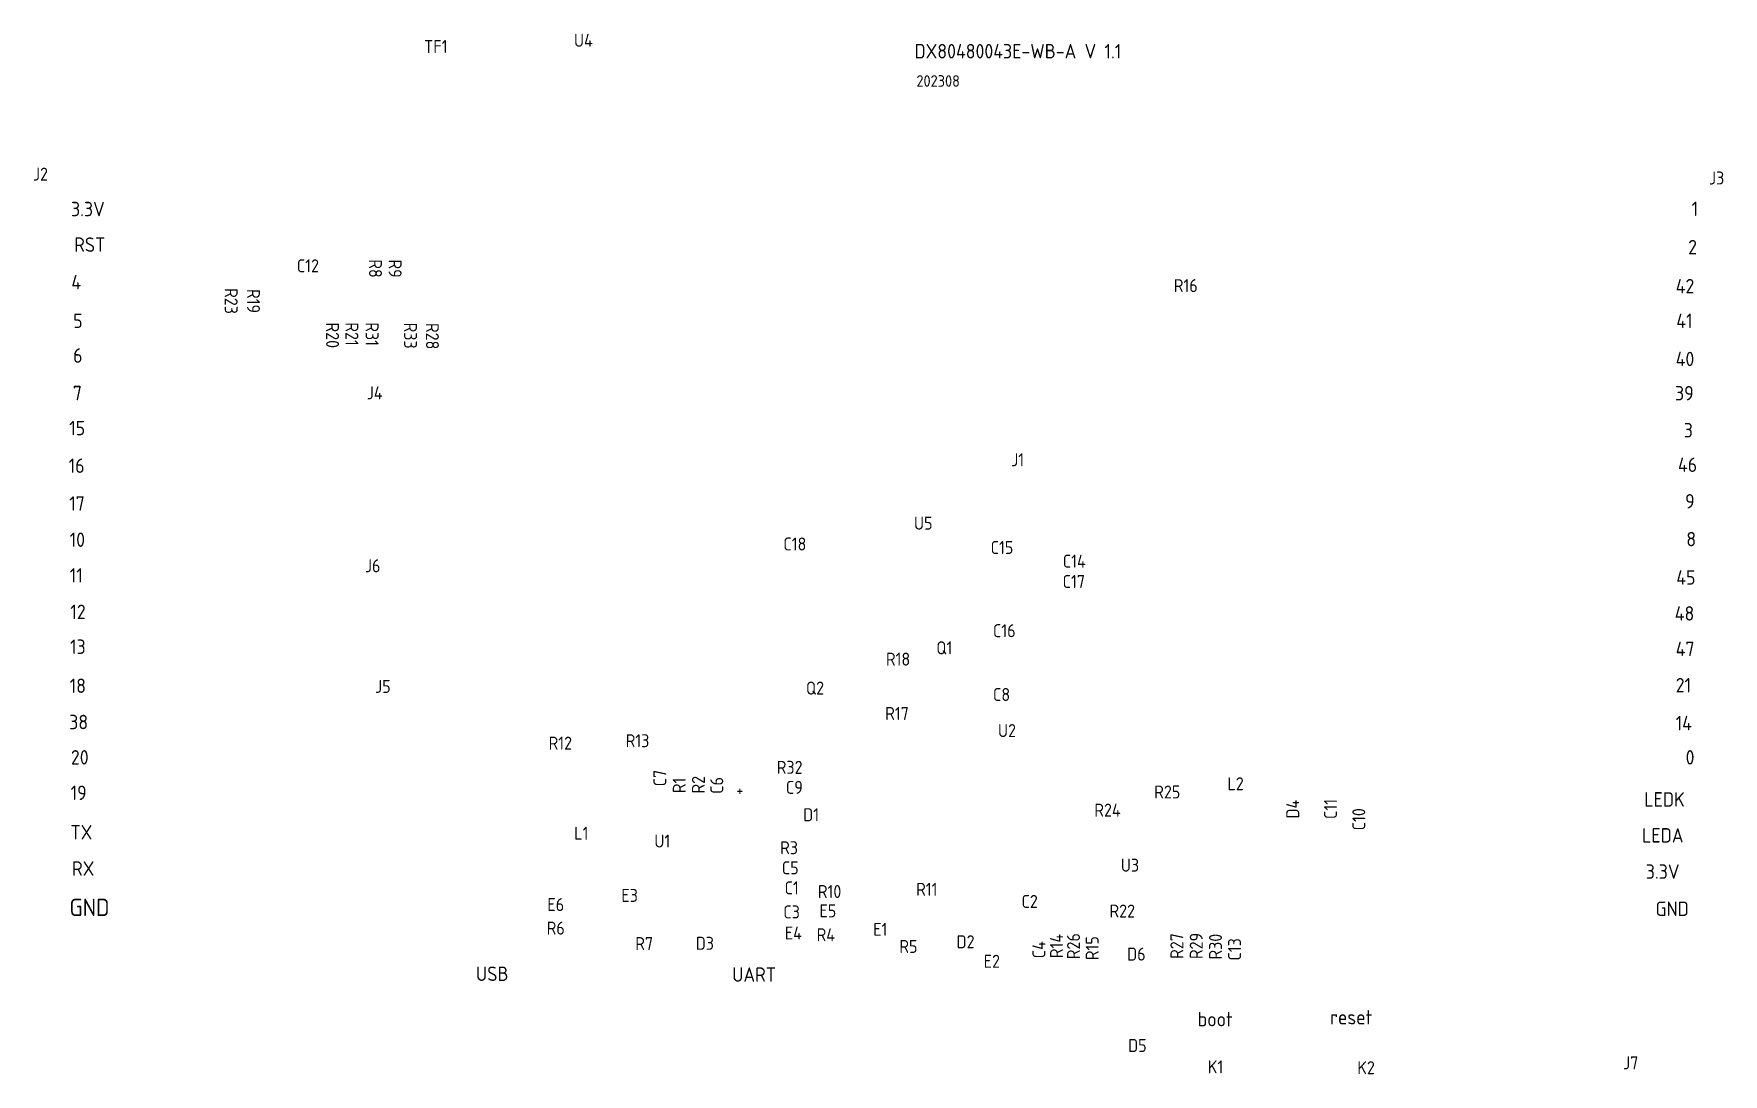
# Model space of a CAD drawing. Header units: millimetres. Extents: x 3623 to 6062, y 1175 to 2021.
# Drawn here: x 3622.5 to 3739.6, y 1770.7 to 1842.7 of the extents above; entities that cross this region are included whole.
import ezdxf

# ---------------------------------------------------------------- set-up
doc = ezdxf.new("R2010")
doc.units = ezdxf.units.MM
doc.header["$LTSCALE"] = 0.1
doc.layers.add('TOPOVERLAY', color=2, linetype='Continuous')
doc.styles.get("Standard").update_dxf_attribs({"font": 'isocp2.shx', "bigfont": 'AllInOneBig.shx'})

msp = doc.modelspace()

# ---------------------------------------------------------------- texts
at = {"layer": 'TOPOVERLAY'}
for s, height, p in [('TF1', 0.9, (3649.554, 1841.382)), ('U4', 0.9, (3659.937, 1841.809)), ('DX80480043E-WB-A V 1.1', 1, (3683.524, 1841.006)), ('202308', 0.8, (3683.661, 1839.045)), ('J2', 0.9, (3622.454, 1832.543)), ('J3', 0.9, (3738.572, 1832.274)), ('3.3V', 1, (3625.093, 1830.074)), ('1', 1, (3737.367, 1830.094)), ('RST', 1, (3625.307, 1827.61)), ('2', 1, (3737.128, 1827.438)), ('C12', 0.9, (3640.735, 1826.193)), ('4', 1, (3625.114, 1825.014)), ('R16', 0.9, (3701.492, 1824.821)), ('42', 1, (3736.264, 1824.735)), ('5', 1, (3625.246, 1822.332)), ('41', 1, (3736.305, 1822.332)), ('6', 1, (3625.236, 1819.929)), ('40', 1, (3736.264, 1819.691)), ('7', 1, (3625.22, 1817.333)), ('J4', 0.9, (3645.581, 1817.394)), ('39', 1, (3736.218, 1817.318)), ('15', 1, (3624.966, 1814.905)), ('3', 1, (3736.828, 1814.758)), ('16', 1, (3624.931, 1812.299)), ('J1', 0.9, (3690.229, 1812.761)), ('46', 1, (3736.422, 1812.365)), ('17', 1, (3624.966, 1809.683)), ('9', 1, (3736.914, 1809.835)), ('U5', 0.9, (3683.493, 1808.367)), ('10', 1, (3624.997, 1807.173)), ('C18', 0.9, (3674.441, 1806.925)), ('C15', 0.9, (3688.802, 1806.681)), ('8', 1, (3737.001, 1807.214)), ('J6', 0.9, (3645.454, 1805.416)), ('C14', 0.9, (3693.8, 1805.736)), ('11', 1, (3625.007, 1804.705)), ('C17', 0.9, (3693.79, 1804.329)), ('45', 1, (3736.305, 1804.557)), ('12', 1, (3625.043, 1802.175)), ('48', 1, (3736.198, 1802.068)), ('C16', 0.9, (3688.964, 1800.92)), ('13', 1, (3625.027, 1799.762)), ('Q1', 0.9, (3685.037, 1799.736)), ('47', 1, (3736.264, 1799.609)), ('R18', 0.9, (3681.549, 1798.949)), ('18', 1, (3624.997, 1797.059)), ('J5', 0.9, (3646.16, 1797.059)), ('Q2', 0.9, (3676.005, 1796.947)), ('21', 1, (3736.264, 1797.1)), ('C8', 0.9, (3688.964, 1796.5)), ('38', 1, (3624.966, 1794.545)), ('R17', 0.9, (3681.497, 1795.19)), ('14', 1, (3736.264, 1794.473)), ('U2', 0.9, (3689.311, 1794.001)), ('R12', 0.9, (3658.179, 1793.132)), ('R13', 0.9, (3663.519, 1793.3)), ('20', 1, (3625.083, 1792.101)), ('R32', 0.9, (3673.985, 1791.456)), ('0', 1, (3736.95, 1792.101)), ('C9', 0.9, (3674.615, 1790.069)), ('L2', 0.9, (3705.204, 1790.321)), ('19', 1, (3625.063, 1789.642)), ('+', 0.8, (3671.184, 1789.932)), ('R25', 0.9, (3700.137, 1789.749)), ('LEDK', 1, (3734.085, 1789.185)), ('D1', 0.9, (3675.814, 1788.174)), ('R24', 0.9, (3695.986, 1788.492)), ('TX', 1, (3625.053, 1786.909)), ('L1', 0.9, (3659.951, 1786.892)), ('LEDA', 1, (3733.932, 1786.696)), ('U1', 0.9, (3665.505, 1786.351)), ('R3', 0.9, (3674.222, 1785.888)), ('RX', 1, (3625.159, 1784.4)), ('C5', 0.9, (3674.336, 1784.496)), ('U3', 0.9, (3697.824, 1784.679)), ('3.3V', 1, (3734.192, 1784.186)), ('C1', 0.9, (3674.527, 1783.109)), ('R10', 0.9, (3676.833, 1782.855)), ('R11', 0.9, (3683.642, 1783.008)), ('GND', 1.2, (3624.983, 1781.606)), ('E6', 0.9, (3658.093, 1781.951)), ('E3', 0.9, (3663.219, 1782.586)), ('C2', 0.9, (3690.94, 1782.17)), ('GND', 1, (3734.867, 1781.611)), ('C3', 0.9, (3674.441, 1781.443)), ('E5', 0.9, (3676.94, 1781.514)), ('R22', 0.9, (3697.036, 1781.504)), ('R6', 0.9, (3658.047, 1780.321)), ('E4', 0.9, (3674.542, 1779.98)), ('R4', 0.9, (3676.747, 1779.863)), ('E1', 0.9, (3680.664, 1780.234)), ('D2', 0.9, (3686.441, 1779.376)), ('R7', 0.9, (3664.184, 1779.249)), ('D3', 0.9, (3668.37, 1779.269)), ('R5', 0.9, (3682.479, 1779.051)), ('D6', 0.9, (3698.256, 1778.522)), ('USB', 1, (3653.15, 1777.11)), ('UART', 1, (3670.9, 1777.054)), ('E2', 0.9, (3688.319, 1778.024)), ('boot', 1, (3703.149, 1773.966)), ('reset', 1, (3712.327, 1774.103)), ('D5', 0.9, (3698.328, 1772.193)), ('K1', 0.9, (3703.845, 1770.709)), ('K2', 0.9, (3714.203, 1770.653)), ('J7', 0.9, (3732.621, 1770.991))]:
    msp.add_text(s, height=height, dxfattribs=at).set_placement(p)
for s, rotation, p in [('R8', 270, (3645.733, 1827.092)), ('R9', 270, (3647.095, 1827.082)), ('R23', 270, (3635.736, 1825.096)), ('R19', 270, (3637.28, 1825.035)), ('R20', 270, (3642.762, 1822.718)), ('R21', 270, (3644.103, 1822.728)), ('R31', 270, (3645.5, 1822.728)), ('R33', 270, (3648.162, 1822.708)), ('R28', 270, (3649.676, 1822.683)), ('C7', 90, (3666.34, 1790.592)), ('R1', 90, (3667.681, 1790.12)), ('R2', 90, (3669.004, 1790.092)), ('C6', 90, (3670.279, 1790.072)), ('D4', 90, (3710.183, 1788.36)), ('C11', 90, (3712.799, 1788.329)), ('C10', 90, (3714.76, 1787.542)), ('R14', 90, (3693.816, 1778.69)), ('R26', 90, (3694.994, 1778.619)), ('R27', 90, (3702.157, 1778.639)), ('R29', 90, (3703.498, 1778.629)), ('R30', 90, (3704.829, 1778.593)), ('C4', 90, (3692.596, 1778.68)), ('R15', 90, (3696.29, 1778.553)), ('C13', 90, (3706.15, 1778.522))]:
    msp.add_text(s, height=0.9, rotation=rotation, dxfattribs=at).set_placement(p)

doc.saveas('drawing.dxf')
